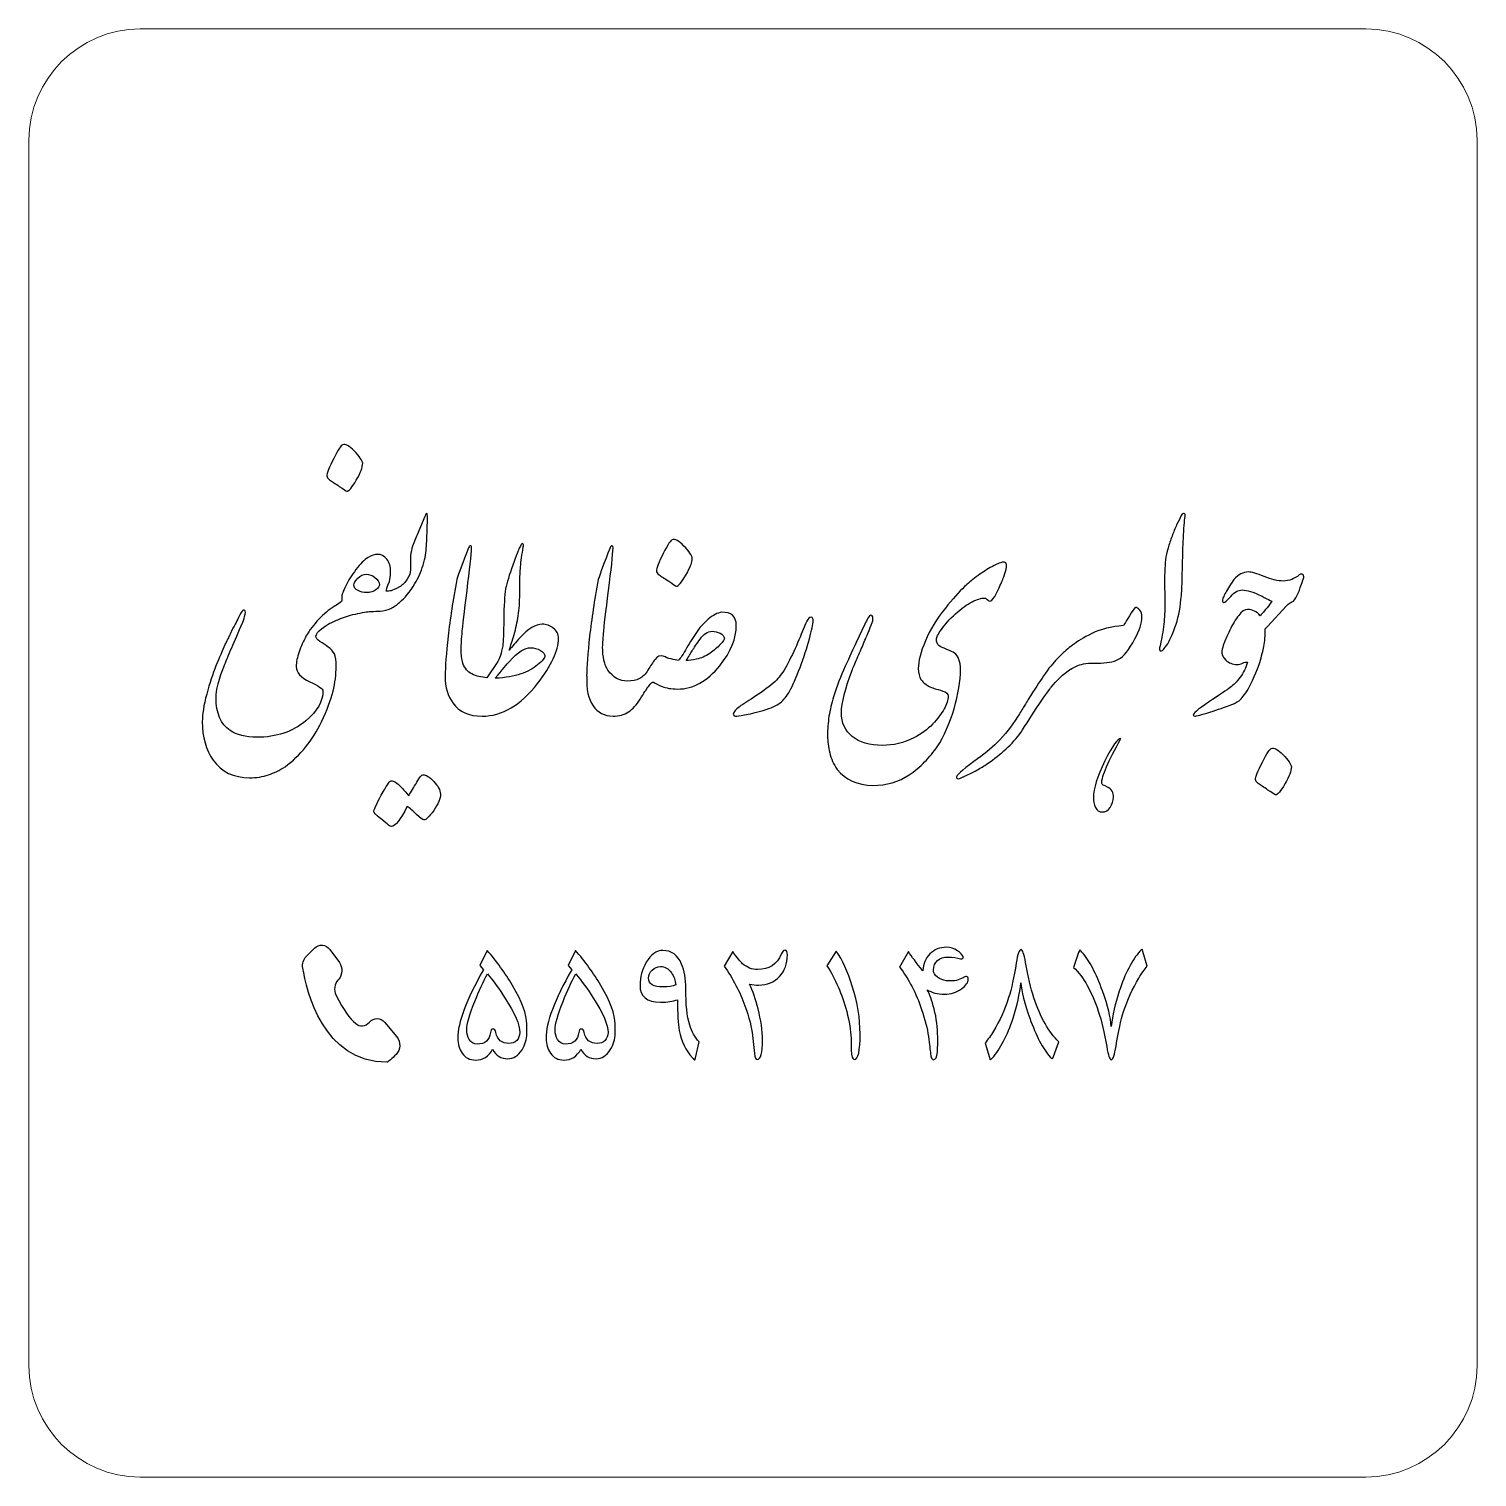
# Model space of a CAD drawing. Header units: millimetres. Extents: x -25.2 to 24.6, y -25.3 to 24.5.
import ezdxf

# ---------------------------------------------------------------- set-up
doc = ezdxf.new("R2010")
doc.units = ezdxf.units.MM
doc.header["$MEASUREMENT"] = 0
doc.layers.add('Layer 1', color=7, linetype='Continuous')

msp = doc.modelspace()

# ---------------------------------------------------------------- linework, layer by layer
at = {"layer": 'Layer 1', "color": 250, "lineweight": 18}
msp.add_open_spline([(-21.3875, 24.4923), (-21.3875, 24.4923), (20.7627, 24.4923), (20.7627, 24.4923), (22.8694, 24.4923), (24.5876, 22.7741), (24.5876, 20.6674), (24.5876, 20.6674), (24.5876, -21.4828), (24.5876, -21.4828), (24.5876, -23.5895), (22.8694, -25.3077), (20.7627, -25.3077), (20.7627, -25.3077), (-21.3875, -25.3077), (-21.3875, -25.3077), (-23.4942, -25.3077), (-25.2124, -23.5895), (-25.2124, -21.4828), (-25.2124, -21.4828), (-25.2124, 20.6674), (-25.2124, 20.6674), (-25.2124, 22.7741), (-23.4942, 24.4923), (-21.3875, 24.4923)], degree=3, knots=[0, 0, 0, 0, 0.125, 0.125, 0.125, 0.25, 0.25, 0.25, 0.375, 0.375, 0.375, 0.5, 0.5, 0.5, 0.625, 0.625, 0.625, 0.75, 0.75, 0.75, 0.875, 0.875, 0.875, 1, 1, 1, 1], dxfattribs=at)
at = {"layer": 'Layer 1', "color": 240}
for points, knots in [([(-14.9684, 9.1189), (-14.9684, 9.2117), (-14.8906, 9.4125), (-14.7308, 9.7233), (-14.5733, 10.0342), (-14.4718, 10.1875), (-14.4243, 10.1875), (-14.3314, 10.2264), (-14.1976, 10.1552), (-14.0206, 9.9759), (-13.8435, 9.7968), (-13.7485, 9.6565), (-13.7356, 9.555), (-13.7356, 9.4211), (-13.809, 9.2268), (-13.9558, 8.9742), (-14.1048, 8.7216), (-14.2127, 8.5942), (-14.2797, 8.5942), (-14.3056, 8.6072), (-14.392, 8.6633), (-14.5409, 8.7627), (-14.692, 8.862), (-14.8021, 8.9353), (-14.8734, 8.9872), (-14.9381, 9.0282), (-14.9684, 9.0736), (-14.9684, 9.1189)], [0, 0, 0, 0, 0.1111111, 0.1111111, 0.1111111, 0.2222222, 0.2222222, 0.2222222, 0.3333333, 0.3333333, 0.3333333, 0.4444444, 0.4444444, 0.4444444, 0.5555556, 0.5555556, 0.5555556, 0.6666667, 0.6666667, 0.6666667, 0.7777778, 0.7777778, 0.7777778, 0.8888889, 0.8888889, 0.8888889, 1, 1, 1, 1]), ([(-12.464, 5.3041), (-12.3625, 5.3753), (-12.2762, 5.4638), (-12.2049, 5.5696), (-12.1294, 5.6754), (-12.0905, 5.7812), (-12.0905, 5.887), (-12.0905, 5.887), (-12.0905, 6.3037), (-12.0905, 6.3037), (-12.0905, 6.4051), (-12.0732, 6.5174), (-12.0408, 6.6383), (-11.9804, 6.8066), (-11.9199, 6.9621), (-11.8574, 7.1002), (-11.8574, 7.1002), (-11.5983, 7.7264), (-11.5983, 7.7264), (-11.5939, 7.7566), (-11.5723, 7.7912), (-11.5335, 7.8278), (-11.5162, 7.8278), (-11.5098, 7.7847), (-11.5098, 7.6962), (-11.5098, 7.6962), (-11.5205, 7.2471), (-11.5205, 7.2471), (-11.5205, 7.2471), (-11.5465, 6.7031), (-11.5465, 6.7031), (-11.5465, 6.513), (-11.5853, 6.2972), (-11.6608, 6.0575), (-11.7321, 5.8157), (-11.8249, 5.6042), (-11.9394, 5.4184), (-12.1121, 5.1356), (-12.287, 4.9198), (-12.464, 4.773), (-12.5611, 4.6844), (-12.6626, 4.6154), (-12.7684, 4.5635), (-12.8807, 4.5096), (-13.0038, 4.4794), (-13.1354, 4.475), (-13.2283, 4.4664), (-13.3297, 4.4621), (-13.4441, 4.4621), (-13.5154, 4.4621), (-13.6687, 4.4384), (-13.8997, 4.3865), (-14.135, 4.3412), (-14.3337, 4.2829), (-14.4934, 4.216), (-14.6208, 4.1663), (-14.7438, 4.1102), (-14.8604, 4.0519), (-14.9381, 4.013), (-15.0332, 3.9504), (-15.1519, 3.8619), (-15.2706, 3.7734), (-15.3354, 3.6891), (-15.3483, 3.6093), (-15.3483, 3.6093), (-15.3489, 3.6089), (-15.3489, 3.6089), (-15.3489, 3.6089), (-15.3483, 3.605), (-15.3483, 3.605), (-15.3483, 3.5467), (-15.3008, 3.4862), (-15.2059, 3.4279), (-15.1109, 3.3696), (-15.0159, 3.3049), (-14.9187, 3.2358), (-14.8216, 3.1645), (-14.7525, 3.0868), (-14.7093, 2.9983), (-14.6683, 2.9011), (-14.6467, 2.7587), (-14.6467, 2.5687), (-14.6467, 2.2901), (-14.6834, 2.0052), (-14.7546, 1.7137), (-14.8259, 1.4309), (-14.9597, 1.0812), (-15.154, 0.6645), (-15.4606, 0.019), (-15.8773, -0.4948), (-16.4062, -0.8792), (-16.5984, -1.0022), (-16.7884, -1.095), (-16.9741, -1.1577), (-17.1769, -1.2245), (-17.395, -1.2591), (-17.626, -1.2591), (-18.1701, -1.2591), (-18.5868, -1.0562), (-18.8782, -0.6525), (-19.1265, -0.307), (-19.2517, 0.1377), (-19.2517, 0.6774), (-19.2517, 0.9171), (-19.2021, 1.2301), (-19.1005, 1.6187), (-18.9991, 1.9944), (-18.8933, 2.3182), (-18.7832, 2.5924), (-18.6645, 2.8753), (-18.5651, 3.1149), (-18.481, 3.307), (-18.4551, 3.3545), (-18.4183, 3.4258), (-18.373, 3.5208), (-18.3255, 3.6136), (-18.2673, 3.7388), (-18.196, 3.8899), (-18.1442, 3.9827), (-18.0988, 4.067), (-18.0599, 4.1425), (-18.0189, 4.2181), (-17.9866, 4.2872), (-17.9606, 4.3455), (-17.8981, 4.4599), (-17.8506, 4.5139), (-17.816, 4.5096), (-17.7685, 4.5009), (-17.7577, 4.4534), (-17.7771, 4.3649), (-17.7987, 4.2591), (-17.8268, 4.1685), (-17.8592, 4.0929), (-18.1593, 3.3998), (-18.3665, 2.9184), (-18.481, 2.6443), (-18.6774, 2.1412), (-18.7767, 1.7547), (-18.7767, 1.4806), (-18.7767, 0.9602), (-18.617, 0.5911), (-18.2975, 0.3665), (-18.0599, 0.2111), (-17.7556, 0.1334), (-17.3799, 0.1334), (-16.7042, 0.1334), (-16.1407, 0.3234), (-15.6851, 0.7012), (-15.2965, 1.0272), (-15.1022, 1.3683), (-15.1022, 1.7267), (-15.1022, 1.798), (-15.2534, 1.9038), (-15.5578, 2.0419), (-15.8665, 2.1866), (-16.0197, 2.3614), (-16.0197, 2.5687), (-16.0197, 2.7155), (-15.9874, 2.8838), (-15.9205, 3.0717), (-15.8557, 3.2574), (-15.778, 3.4365), (-15.6851, 3.605), (-15.6851, 3.605), (-15.6827, 3.6091), (-15.6827, 3.6091), (-15.6827, 3.6091), (-15.6829, 3.6093), (-15.6829, 3.6093), (-15.5663, 3.8122), (-15.4195, 4.0065), (-15.2469, 4.19), (-15.0742, 4.3757), (-14.8971, 4.5225), (-14.7158, 4.6304), (-14.5344, 4.7384), (-14.4459, 4.8075), (-14.4502, 4.8355), (-14.4502, 4.8485), (-14.4502, 4.8658), (-14.4524, 4.8874), (-14.4545, 4.909), (-14.4567, 4.9349), (-14.4567, 4.9694), (-14.4567, 5.0234), (-14.4092, 5.1486), (-14.3164, 5.3429), (-14.2322, 5.5156), (-14.1156, 5.7013), (-13.9666, 5.8978), (-13.8155, 6.0964), (-13.6795, 6.2345), (-13.5521, 6.3101), (-13.4334, 6.3857), (-13.3233, 6.4245), (-13.2239, 6.4245), (-13.1009, 6.4245), (-12.993, 6.3684), (-12.9001, 6.2605), (-12.8159, 6.1417), (-12.7749, 5.9928), (-12.7749, 5.8157), (-12.7749, 5.6905), (-12.7879, 5.5825), (-12.8181, 5.494), (-12.8936, 5.2954), (-12.9303, 5.1831), (-12.926, 5.1594), (-12.8591, 5.1594), (-12.8029, 5.1637), (-12.7576, 5.1745), (-12.7144, 5.1853), (-12.6151, 5.2285), (-12.464, 5.3041)], [0, 0, 0, 0, 0.0140845, 0.0140845, 0.0140845, 0.028169, 0.028169, 0.028169, 0.0422535, 0.0422535, 0.0422535, 0.056338, 0.056338, 0.056338, 0.0704225, 0.0704225, 0.0704225, 0.084507, 0.084507, 0.084507, 0.0985915, 0.0985915, 0.0985915, 0.1126761, 0.1126761, 0.1126761, 0.1267606, 0.1267606, 0.1267606, 0.1408451, 0.1408451, 0.1408451, 0.1549296, 0.1549296, 0.1549296, 0.1690141, 0.1690141, 0.1690141, 0.1830986, 0.1830986, 0.1830986, 0.1971831, 0.1971831, 0.1971831, 0.2112676, 0.2112676, 0.2112676, 0.2253521, 0.2253521, 0.2253521, 0.2394366, 0.2394366, 0.2394366, 0.2535211, 0.2535211, 0.2535211, 0.2676056, 0.2676056, 0.2676056, 0.2816901, 0.2816901, 0.2816901, 0.2957746, 0.2957746, 0.2957746, 0.3098592, 0.3098592, 0.3098592, 0.3239437, 0.3239437, 0.3239437, 0.3380282, 0.3380282, 0.3380282, 0.3521127, 0.3521127, 0.3521127, 0.3661972, 0.3661972, 0.3661972, 0.3802817, 0.3802817, 0.3802817, 0.3943662, 0.3943662, 0.3943662, 0.4084507, 0.4084507, 0.4084507, 0.4225352, 0.4225352, 0.4225352, 0.4366197, 0.4366197, 0.4366197, 0.4507042, 0.4507042, 0.4507042, 0.4647887, 0.4647887, 0.4647887, 0.4788732, 0.4788732, 0.4788732, 0.4929577, 0.4929577, 0.4929577, 0.5070423, 0.5070423, 0.5070423, 0.5211268, 0.5211268, 0.5211268, 0.5352113, 0.5352113, 0.5352113, 0.5492958, 0.5492958, 0.5492958, 0.5633803, 0.5633803, 0.5633803, 0.5774648, 0.5774648, 0.5774648, 0.5915493, 0.5915493, 0.5915493, 0.6056338, 0.6056338, 0.6056338, 0.6197183, 0.6197183, 0.6197183, 0.6338028, 0.6338028, 0.6338028, 0.6478873, 0.6478873, 0.6478873, 0.6619718, 0.6619718, 0.6619718, 0.6760563, 0.6760563, 0.6760563, 0.6901408, 0.6901408, 0.6901408, 0.7042254, 0.7042254, 0.7042254, 0.7183099, 0.7183099, 0.7183099, 0.7323944, 0.7323944, 0.7323944, 0.7464789, 0.7464789, 0.7464789, 0.7605634, 0.7605634, 0.7605634, 0.7746479, 0.7746479, 0.7746479, 0.7887324, 0.7887324, 0.7887324, 0.8028169, 0.8028169, 0.8028169, 0.8169014, 0.8169014, 0.8169014, 0.8309859, 0.8309859, 0.8309859, 0.8450704, 0.8450704, 0.8450704, 0.8591549, 0.8591549, 0.8591549, 0.8732394, 0.8732394, 0.8732394, 0.8873239, 0.8873239, 0.8873239, 0.9014085, 0.9014085, 0.9014085, 0.915493, 0.915493, 0.915493, 0.9295775, 0.9295775, 0.9295775, 0.943662, 0.943662, 0.943662, 0.9577465, 0.9577465, 0.9577465, 0.971831, 0.971831, 0.971831, 0.9859155, 0.9859155, 0.9859155, 1, 1, 1, 1]), ([(14.4644, 6.3165), (14.4558, 6.0143), (14.4493, 5.7401), (14.445, 5.4962), (14.4407, 5.2501), (14.4277, 5.0449), (14.4061, 4.8744), (14.3738, 4.5117), (14.3025, 4.1922), (14.1989, 3.9115), (14.0931, 3.6308), (14.0089, 3.443), (13.9485, 3.3502), (13.888, 3.2574), (13.8384, 3.1904), (13.7995, 3.1494), (13.7541, 3.1062), (13.7174, 3.0933), (13.6915, 3.1084), (13.6678, 3.1214), (13.6591, 3.1472), (13.6678, 3.1797), (13.6678, 3.1882), (13.6915, 3.3157), (13.7434, 3.5639), (13.793, 3.81), (13.8254, 4.0497), (13.8384, 4.2807), (13.8513, 4.5117), (13.8534, 4.8398), (13.8448, 5.2651), (13.8362, 5.6883), (13.8469, 6.0121), (13.875, 6.2345), (13.8923, 6.3662), (13.9204, 6.5), (13.9614, 6.6404), (14.0002, 6.7786), (14.0456, 6.9167), (14.0974, 7.0506), (14.147, 7.1866), (14.201, 7.314), (14.2572, 7.4348), (14.3155, 7.5536), (14.3673, 7.6616), (14.4126, 7.7544), (14.4515, 7.8127), (14.4839, 7.8365), (14.5141, 7.8235), (14.5443, 7.8105), (14.5573, 7.7868), (14.5529, 7.7544), (14.5443, 7.7199), (14.5335, 7.64), (14.5249, 7.5169), (14.5141, 7.3917), (14.5033, 7.2535), (14.4946, 7.0981), (14.486, 6.9448), (14.4796, 6.7936), (14.4731, 6.6468), (14.4666, 6.4979), (14.4644, 6.39), (14.4644, 6.3165)], [0, 0, 0, 0, 0.047619, 0.047619, 0.047619, 0.0952381, 0.0952381, 0.0952381, 0.1428571, 0.1428571, 0.1428571, 0.1904762, 0.1904762, 0.1904762, 0.2380952, 0.2380952, 0.2380952, 0.2857143, 0.2857143, 0.2857143, 0.3333333, 0.3333333, 0.3333333, 0.3809524, 0.3809524, 0.3809524, 0.4285714, 0.4285714, 0.4285714, 0.4761905, 0.4761905, 0.4761905, 0.5238095, 0.5238095, 0.5238095, 0.5714286, 0.5714286, 0.5714286, 0.6190476, 0.6190476, 0.6190476, 0.6666667, 0.6666667, 0.6666667, 0.7142857, 0.7142857, 0.7142857, 0.7619048, 0.7619048, 0.7619048, 0.8095238, 0.8095238, 0.8095238, 0.8571429, 0.8571429, 0.8571429, 0.9047619, 0.9047619, 0.9047619, 0.952381, 0.952381, 0.952381, 1, 1, 1, 1]), ([(-10.3504, 3.13), (-10.3504, 2.9724), (-10.3288, 2.8234), (-10.2878, 2.681), (-10.2316, 2.5082), (-10.128, 2.383), (-9.9769, 2.3096), (-9.8257, 2.2362), (-9.6551, 2.193), (-9.4652, 2.1801), (-9.4652, 2.1801), (-9.0852, 2.737), (-9.0852, 2.737), (-9.0226, 2.8428), (-8.9665, 3.0221), (-8.9211, 3.2747), (-8.8996, 3.4128), (-8.8866, 3.7194), (-8.8823, 4.1879), (-8.8779, 4.6585), (-8.8585, 5.0083), (-8.8196, 5.2349), (-8.7765, 5.4465), (-8.6945, 5.7185), (-8.5735, 6.0532), (-8.4505, 6.39), (-8.375, 6.5843), (-8.349, 6.6361), (-8.3209, 6.6879), (-8.2994, 6.7311), (-8.2821, 6.7656), (-8.2605, 6.8001), (-8.2411, 6.8066), (-8.2259, 6.7872), (-8.2087, 6.7678), (-8.2044, 6.7354), (-8.213, 6.6879), (-8.2584, 6.4051), (-8.2907, 6.1762), (-8.308, 5.9971), (-8.3231, 5.8178), (-8.3317, 5.6473), (-8.3296, 5.4854), (-8.3274, 5.3234), (-8.3296, 5.1141), (-8.3382, 4.8571), (-8.3469, 4.6002), (-8.3727, 4.3628), (-8.416, 4.1468), (-8.457, 3.9288), (-8.5087, 3.7194), (-8.5735, 3.5143), (-8.6362, 3.3113), (-8.6793, 3.1818), (-8.6988, 3.1257), (-8.5973, 3.253), (-8.4742, 3.3977), (-8.3253, 3.5639), (-8.0446, 3.8684), (-7.7877, 4.0195), (-7.561, 4.0195), (-7.4229, 4.0195), (-7.2955, 3.9742), (-7.1811, 3.8856), (-7.0645, 3.8014), (-7.004, 3.6827), (-7.004, 3.525), (-7.004, 3.1192), (-7.2436, 2.6075), (-7.7186, 1.9858), (-8.3015, 1.2345), (-8.9384, 0.8588), (-9.6293, 0.8588), (-10.0848, 0.8588), (-10.4194, 1.01), (-10.6353, 1.3143), (-10.808, 1.554), (-10.8965, 1.854), (-10.9009, 2.2124), (-10.9009, 2.2124), (-10.8965, 2.2312), (-10.8965, 2.2312), (-10.8965, 2.2312), (-10.9009, 2.2319), (-10.9009, 2.2319), (-10.8965, 2.56), (-10.862, 3.0199), (-10.7973, 3.6071), (-10.7303, 4.1965), (-10.6332, 4.8463), (-10.5015, 5.5588), (-10.4346, 5.766), (-10.2986, 6.1309), (-10.0913, 6.6533), (-10.0697, 6.703), (-10.0481, 6.7246), (-10.0244, 6.716), (-10.0006, 6.7074), (-9.9898, 6.6879), (-9.9898, 6.6533), (-10.0027, 6.3965), (-10.0546, 5.9042), (-10.1474, 5.1789), (-10.2403, 4.4534), (-10.2986, 3.9569), (-10.318, 3.687), (-10.3396, 3.4171), (-10.3504, 3.2703), (-10.3504, 3.2444), (-10.3504, 3.2444), (-10.3508, 3.2358), (-10.3508, 3.2358), (-10.3508, 3.2358), (-10.3504, 3.2358), (-10.3504, 3.2358), (-10.3504, 3.2358), (-10.3504, 3.13), (-10.3504, 3.13)], [0, 0, 0, 0, 0.025641, 0.025641, 0.025641, 0.0512821, 0.0512821, 0.0512821, 0.0769231, 0.0769231, 0.0769231, 0.1025641, 0.1025641, 0.1025641, 0.1282051, 0.1282051, 0.1282051, 0.1538462, 0.1538462, 0.1538462, 0.1794872, 0.1794872, 0.1794872, 0.2051282, 0.2051282, 0.2051282, 0.2307692, 0.2307692, 0.2307692, 0.2564103, 0.2564103, 0.2564103, 0.2820513, 0.2820513, 0.2820513, 0.3076923, 0.3076923, 0.3076923, 0.3333333, 0.3333333, 0.3333333, 0.3589744, 0.3589744, 0.3589744, 0.3846154, 0.3846154, 0.3846154, 0.4102564, 0.4102564, 0.4102564, 0.4358974, 0.4358974, 0.4358974, 0.4615385, 0.4615385, 0.4615385, 0.4871795, 0.4871795, 0.4871795, 0.5128205, 0.5128205, 0.5128205, 0.5384615, 0.5384615, 0.5384615, 0.5641026, 0.5641026, 0.5641026, 0.5897436, 0.5897436, 0.5897436, 0.6153846, 0.6153846, 0.6153846, 0.6410256, 0.6410256, 0.6410256, 0.6666667, 0.6666667, 0.6666667, 0.6923077, 0.6923077, 0.6923077, 0.7179487, 0.7179487, 0.7179487, 0.7435897, 0.7435897, 0.7435897, 0.7692308, 0.7692308, 0.7692308, 0.7948718, 0.7948718, 0.7948718, 0.8205128, 0.8205128, 0.8205128, 0.8461538, 0.8461538, 0.8461538, 0.8717949, 0.8717949, 0.8717949, 0.8974359, 0.8974359, 0.8974359, 0.9230769, 0.9230769, 0.9230769, 0.9487179, 0.9487179, 0.9487179, 0.974359, 0.974359, 0.974359, 1, 1, 1, 1]), ([(-5.4841, 3.2444), (-5.4839, 2.8913), (-5.4234, 2.6244), (-5.3006, 2.4434), (-5.1279, 2.1909), (-4.9033, 2.0635), (-4.6292, 2.0635), (-4.4651, 2.0635), (-4.3269, 2.0916), (-4.2168, 2.1498), (-4.1045, 2.206), (-4.0074, 2.3031), (-3.9254, 2.4434), (-3.8433, 2.5816), (-3.7613, 2.7047), (-3.6792, 2.8126), (-3.5951, 2.9206), (-3.5022, 2.9573), (-3.3964, 2.9227), (-3.3208, 2.8861), (-3.2323, 2.8515), (-3.1287, 2.8256), (-3.0251, 2.7976), (-2.9409, 2.7824), (-2.8783, 2.7781), (-2.8351, 2.8105), (-2.7552, 2.9292), (-2.6386, 3.1278), (-2.5199, 3.3286), (-2.4012, 3.5208), (-2.2802, 3.7064), (-2.1594, 3.8921), (-2.019, 4.054), (-1.8571, 4.1943), (-1.6952, 4.3325), (-1.5354, 4.4124), (-1.38, 4.434), (-1.0583, 4.4426), (-0.8942, 4.2936), (-0.8856, 3.985), (-0.8856, 3.5337), (-1.0755, 3.0695), (-1.4555, 2.5946), (-1.8852, 2.0592), (-2.3687, 1.7915), (-2.9042, 1.7915), (-3.1265, 1.7957), (-3.3036, 1.8238), (-3.4353, 1.8778), (-3.5648, 1.9296), (-3.6663, 1.9815), (-3.7375, 2.0311), (-3.7721, 2.0398), (-3.826, 1.9944), (-3.8995, 1.8929), (-3.9728, 1.7915), (-4.07, 1.6425), (-4.1909, 1.4482), (-4.3118, 1.2539), (-4.4456, 1.1071), (-4.5946, 1.0077), (-4.7457, 0.9084), (-4.9206, 0.8588), (-5.1236, 0.8588), (-5.4237, 0.8674), (-5.6525, 0.9862), (-5.8123, 1.2172), (-5.9741, 1.4458), (-6.0454, 1.7845), (-6.0282, 2.231), (-6.0282, 2.231), (-6.0347, 2.2319), (-6.0347, 2.2319), (-6.0303, 2.56), (-5.9958, 3.0199), (-5.931, 3.6071), (-5.8641, 4.1965), (-5.7669, 4.8463), (-5.6353, 5.5588), (-5.5683, 5.766), (-5.4323, 6.1309), (-5.225, 6.6533), (-5.2034, 6.703), (-5.1819, 6.7246), (-5.1581, 6.716), (-5.1344, 6.7074), (-5.1236, 6.6879), (-5.1236, 6.6533), (-5.1365, 6.3965), (-5.1884, 5.9042), (-5.2812, 5.1789), (-5.374, 4.4534), (-5.4323, 3.9569), (-5.4517, 3.687), (-5.4728, 3.424), (-5.4836, 3.2779), (-5.4841, 3.2466), (-5.4841, 3.2466), (-5.4841, 3.2457), (-5.4841, 3.2457), (-5.4841, 3.2457), (-5.4841, 3.2444), (-5.4841, 3.2444)], [0, 0, 0, 0, 0.0294118, 0.0294118, 0.0294118, 0.0588235, 0.0588235, 0.0588235, 0.0882353, 0.0882353, 0.0882353, 0.1176471, 0.1176471, 0.1176471, 0.1470588, 0.1470588, 0.1470588, 0.1764706, 0.1764706, 0.1764706, 0.2058824, 0.2058824, 0.2058824, 0.2352941, 0.2352941, 0.2352941, 0.2647059, 0.2647059, 0.2647059, 0.2941176, 0.2941176, 0.2941176, 0.3235294, 0.3235294, 0.3235294, 0.3529412, 0.3529412, 0.3529412, 0.3823529, 0.3823529, 0.3823529, 0.4117647, 0.4117647, 0.4117647, 0.4411765, 0.4411765, 0.4411765, 0.4705882, 0.4705882, 0.4705882, 0.5, 0.5, 0.5, 0.5294118, 0.5294118, 0.5294118, 0.5588235, 0.5588235, 0.5588235, 0.5882353, 0.5882353, 0.5882353, 0.6176471, 0.6176471, 0.6176471, 0.6470588, 0.6470588, 0.6470588, 0.6764706, 0.6764706, 0.6764706, 0.7058824, 0.7058824, 0.7058824, 0.7352941, 0.7352941, 0.7352941, 0.7647059, 0.7647059, 0.7647059, 0.7941176, 0.7941176, 0.7941176, 0.8235294, 0.8235294, 0.8235294, 0.8529412, 0.8529412, 0.8529412, 0.8823529, 0.8823529, 0.8823529, 0.9117647, 0.9117647, 0.9117647, 0.9411765, 0.9411765, 0.9411765, 0.9705882, 0.9705882, 0.9705882, 1, 1, 1, 1]), ([(-3.6339, 5.8524), (-3.6339, 5.9452), (-3.5562, 6.146), (-3.3964, 6.4569), (-3.2388, 6.7678), (-3.1374, 6.9211), (-3.0899, 6.9211), (-2.997, 6.9599), (-2.8631, 6.8887), (-2.6861, 6.7095), (-2.5091, 6.5303), (-2.4141, 6.39), (-2.4012, 6.2885), (-2.4012, 6.1547), (-2.4745, 5.9604), (-2.6213, 5.7078), (-2.7703, 5.4552), (-2.8783, 5.3278), (-2.9452, 5.3278), (-2.9711, 5.3407), (-3.0574, 5.3969), (-3.2065, 5.4962), (-3.3575, 5.5955), (-3.4676, 5.6689), (-3.5389, 5.7207), (-3.6015, 5.7618), (-3.6339, 5.807), (-3.6339, 5.8524)], [0, 0, 0, 0, 0.1111111, 0.1111111, 0.1111111, 0.2222222, 0.2222222, 0.2222222, 0.3333333, 0.3333333, 0.3333333, 0.4444444, 0.4444444, 0.4444444, 0.5555556, 0.5555556, 0.5555556, 0.6666667, 0.6666667, 0.6666667, 0.7777778, 0.7777778, 0.7777778, 0.8888889, 0.8888889, 0.8888889, 1, 1, 1, 1]), ([(8.4043, 5.9949), (8.3892, 5.8891), (8.3611, 5.7876), (8.3266, 5.6883), (8.2898, 5.589), (8.2316, 5.4509), (8.1495, 5.2738), (8.0675, 5.0968), (8.0178, 4.9953), (8.0006, 4.9694), (7.9337, 4.8636), (7.8732, 4.8118), (7.8235, 4.8118), (7.7847, 4.8377), (7.7523, 4.8615), (7.7221, 4.8852), (7.6919, 4.909), (7.6659, 4.9198), (7.6401, 4.9198), (7.5343, 4.9198), (7.396, 4.8765), (7.2234, 4.7902), (7.0485, 4.7039), (6.8606, 4.5656), (6.6534, 4.3757), (6.4462, 4.1857), (6.2842, 4.0087), (6.1676, 3.8446), (6.0532, 3.6805), (5.9949, 3.5661), (5.9949, 3.5035), (5.9949, 3.4107), (6.023, 3.3372), (6.0834, 3.2876), (6.1331, 3.2487), (6.2238, 3.2055), (6.3554, 3.1559), (6.485, 3.1041), (6.5735, 3.0631), (6.6145, 3.0285), (6.7548, 2.9313), (6.824, 2.7414), (6.824, 2.4586), (6.824, 2.0678), (6.7506, 1.6187), (6.6016, 1.1157), (6.4548, 0.6105), (6.2605, 0.1744), (6.0208, -0.1969), (5.8978, -0.3696), (5.7553, -0.5423), (5.5912, -0.7151), (5.4271, -0.8899), (5.2501, -1.0367), (5.0601, -1.1598), (4.6974, -1.3994), (4.2786, -1.5204), (3.8079, -1.5204), (3.2725, -1.5117), (2.8645, -1.3303), (2.5859, -0.9763), (2.4608, -0.7949), (2.3722, -0.6028), (2.3248, -0.3999), (2.2751, -0.1969), (2.2513, -0.0048), (2.2513, 0.1766), (2.2513, 0.4076), (2.2686, 0.6343), (2.301, 0.8567), (2.3356, 1.0768), (2.3874, 1.2992), (2.4586, 1.5237), (2.5687, 1.8865), (2.7004, 2.2362), (2.858, 2.573), (3.0134, 2.9098), (3.1386, 3.1818), (3.2358, 3.389), (3.2358, 3.389), (3.5338, 4.0216), (3.5338, 4.0216), (3.5683, 4.0929), (3.6028, 4.162), (3.6417, 4.231), (3.6784, 4.298), (3.7129, 4.3303), (3.7432, 4.3303), (3.7842, 4.3303), (3.8079, 4.298), (3.8101, 4.231), (3.8123, 4.162), (3.8036, 4.1123), (3.7863, 4.0777), (3.741, 3.9569), (3.7, 3.8532), (3.6676, 3.7712), (3.633, 3.6891), (3.5834, 3.5704), (3.5143, 3.415), (3.4474, 3.2574), (3.374, 3.0889), (3.2963, 2.9076), (3.2186, 2.7263), (3.1538, 2.5773), (3.1041, 2.4586), (2.8558, 1.8022), (2.7306, 1.3078), (2.7306, 0.9797), (2.7306, 0.6343), (2.8537, 0.3601), (3.102, 0.1572), (3.3481, -0.0458), (3.6957, -0.1473), (4.1426, -0.1473), (4.5139, -0.1473), (4.8723, -0.0609), (5.2198, 0.1118), (5.4768, 0.2435), (5.6927, 0.4011), (5.8654, 0.5868), (6.0381, 0.7724), (6.1698, 0.9473), (6.2605, 1.1092), (6.3512, 1.2711), (6.3965, 1.418), (6.3965, 1.5475), (6.3965, 1.6274), (6.336, 1.6878), (6.2151, 1.7245), (6.0942, 1.7634), (6.0079, 1.7893), (5.9539, 1.8022), (5.9021, 1.813), (5.8416, 1.8368), (5.7725, 1.8713), (5.643, 1.934), (5.5437, 2.0138), (5.4747, 2.1088), (5.4077, 2.2038), (5.3731, 2.3334), (5.3731, 2.4975), (5.3731, 2.7457), (5.4552, 3.0631), (5.6171, 3.4452), (5.779, 3.8295), (6.0079, 4.2073), (6.3037, 4.5786), (6.5455, 4.8809), (6.7657, 5.1291), (6.9621, 5.317), (7.0679, 5.4142), (7.204, 5.5264), (7.368, 5.6495), (7.5321, 5.7747), (7.6919, 5.8805), (7.8494, 5.969), (8.0395, 6.0791), (8.1884, 6.1417), (8.2985, 6.1589), (8.3438, 6.1589), (8.3762, 6.1395), (8.3935, 6.1029), (8.4086, 6.064), (8.4129, 6.0294), (8.4043, 5.9949)], [0, 0, 0, 0, 0.0181818, 0.0181818, 0.0181818, 0.0363636, 0.0363636, 0.0363636, 0.0545455, 0.0545455, 0.0545455, 0.0727273, 0.0727273, 0.0727273, 0.0909091, 0.0909091, 0.0909091, 0.1090909, 0.1090909, 0.1090909, 0.1272727, 0.1272727, 0.1272727, 0.1454545, 0.1454545, 0.1454545, 0.1636364, 0.1636364, 0.1636364, 0.1818182, 0.1818182, 0.1818182, 0.2, 0.2, 0.2, 0.2181818, 0.2181818, 0.2181818, 0.2363636, 0.2363636, 0.2363636, 0.2545455, 0.2545455, 0.2545455, 0.2727273, 0.2727273, 0.2727273, 0.2909091, 0.2909091, 0.2909091, 0.3090909, 0.3090909, 0.3090909, 0.3272727, 0.3272727, 0.3272727, 0.3454545, 0.3454545, 0.3454545, 0.3636364, 0.3636364, 0.3636364, 0.3818182, 0.3818182, 0.3818182, 0.4, 0.4, 0.4, 0.4181818, 0.4181818, 0.4181818, 0.4363636, 0.4363636, 0.4363636, 0.4545455, 0.4545455, 0.4545455, 0.4727273, 0.4727273, 0.4727273, 0.4909091, 0.4909091, 0.4909091, 0.5090909, 0.5090909, 0.5090909, 0.5272727, 0.5272727, 0.5272727, 0.5454545, 0.5454545, 0.5454545, 0.5636364, 0.5636364, 0.5636364, 0.5818182, 0.5818182, 0.5818182, 0.6, 0.6, 0.6, 0.6181818, 0.6181818, 0.6181818, 0.6363636, 0.6363636, 0.6363636, 0.6545455, 0.6545455, 0.6545455, 0.6727273, 0.6727273, 0.6727273, 0.6909091, 0.6909091, 0.6909091, 0.7090909, 0.7090909, 0.7090909, 0.7272727, 0.7272727, 0.7272727, 0.7454545, 0.7454545, 0.7454545, 0.7636364, 0.7636364, 0.7636364, 0.7818182, 0.7818182, 0.7818182, 0.8, 0.8, 0.8, 0.8181818, 0.8181818, 0.8181818, 0.8363636, 0.8363636, 0.8363636, 0.8545455, 0.8545455, 0.8545455, 0.8727273, 0.8727273, 0.8727273, 0.8909091, 0.8909091, 0.8909091, 0.9090909, 0.9090909, 0.9090909, 0.9272727, 0.9272727, 0.9272727, 0.9454545, 0.9454545, 0.9454545, 0.9636364, 0.9636364, 0.9636364, 0.9818182, 0.9818182, 0.9818182, 1, 1, 1, 1]), ([(-13.1592, 5.3796), (-13.1592, 5.4724), (-13.211, 5.5567), (-13.3124, 5.6322), (-13.4118, 5.7056), (-13.5089, 5.7402), (-13.6017, 5.7402), (-13.7119, 5.7402), (-13.8133, 5.697), (-13.9062, 5.6085), (-13.9947, 5.5113), (-14.04, 5.4357), (-14.04, 5.3796), (-14.04, 5.2954), (-13.9903, 5.2285), (-13.8932, 5.1789), (-13.8004, 5.1313), (-13.7032, 5.1076), (-13.6017, 5.1076), (-13.4722, 5.1076), (-13.3643, 5.14), (-13.2801, 5.2026), (-13.2002, 5.263), (-13.1592, 5.3213), (-13.1592, 5.3796)], [0, 0, 0, 0, 0.125, 0.125, 0.125, 0.25, 0.25, 0.25, 0.375, 0.375, 0.375, 0.5, 0.5, 0.5, 0.625, 0.625, 0.625, 0.75, 0.75, 0.75, 0.875, 0.875, 0.875, 1, 1, 1, 1]), ([(17.1249, 4.3139), (17.1249, 4.3139), (17.1653, 4.3563), (17.1653, 4.3563), (17.3769, 4.5872), (17.4956, 4.7405), (17.5258, 4.8118), (17.3661, 4.8917), (17.2451, 4.9543), (17.1653, 5.0018), (16.8911, 5.1313), (16.673, 5.1982), (16.5133, 5.1982), (16.3751, 5.1982), (16.2412, 5.1248), (16.116, 4.9758), (15.9844, 4.8247), (15.9066, 4.7578), (15.8807, 4.773), (15.8311, 4.7859), (15.8181, 4.8312), (15.844, 4.9067), (15.8763, 4.991), (15.9455, 5.1141), (16.0448, 5.2738), (16.1462, 5.4335), (16.2089, 5.5285), (16.2283, 5.5587), (16.3815, 5.7315), (16.5456, 5.8178), (16.7227, 5.8178), (16.8371, 5.8178), (17.0185, 5.766), (17.2668, 5.6645), (17.5107, 5.561), (17.7331, 5.5069), (17.9295, 5.5069), (18.1281, 5.5069), (18.3074, 5.576), (18.4692, 5.7164), (18.5017, 5.738), (18.5383, 5.7466), (18.575, 5.7423), (18.6096, 5.725), (18.6269, 5.6948), (18.6269, 5.6537), (18.6269, 5.6149), (18.6183, 5.5739), (18.601, 5.5329), (18.5621, 5.4314), (18.5319, 5.3494), (18.5103, 5.2824), (18.4865, 5.2176), (18.4692, 5.168), (18.4563, 5.1335), (18.3829, 4.965), (18.3246, 4.8571), (18.2793, 4.8118), (18.2016, 4.7945), (18.1195, 4.7427), (18.031, 4.6542), (18.031, 4.6542), (17.3811, 3.946), (17.3811, 3.946), (17.3811, 3.946), (17.3003, 3.8584), (17.3003, 3.8584), (17.3024, 3.8313), (17.3035, 3.8037), (17.3035, 3.7755), (17.3035, 3.6697), (17.297, 3.5639), (17.2862, 3.4625), (17.2732, 3.3588), (17.2581, 3.2725), (17.2452, 3.2012), (17.2301, 3.1322), (17.2085, 3.0436), (17.1804, 2.9357), (17.1545, 2.8299), (17.1221, 2.7284), (17.0898, 2.6356), (16.9407, 2.2276), (16.8047, 1.9253), (16.6774, 1.731), (16.5521, 1.5367), (16.4528, 1.418), (16.3816, 1.3705), (16.3082, 1.3251), (16.2024, 1.2755), (16.0577, 1.2215), (15.9153, 1.1697), (15.6972, 1.0962), (15.4036, 1.0013), (15.11, 0.9063), (14.9373, 0.8588), (14.8811, 0.8588), (14.8488, 0.8588), (14.8315, 0.8674), (14.8315, 0.8847), (14.797, 0.93), (14.9718, 1.0833), (15.3561, 1.3403), (15.7404, 1.5972), (15.9886, 1.7655), (16.0988, 1.8455), (16.211, 1.9253), (16.3255, 2.0419), (16.4399, 2.1974), (16.5565, 2.3507), (16.6429, 2.5255), (16.6968, 2.7176), (16.6385, 2.7263), (16.5781, 2.7155), (16.5176, 2.6831), (16.455, 2.6529), (16.3945, 2.6356), (16.3363, 2.6356), (16.1808, 2.6399), (16.0492, 2.6918), (15.9434, 2.7889), (15.8397, 2.8838), (15.7943, 2.9919), (15.8116, 3.1106), (15.8289, 3.1818), (15.8526, 3.266), (15.8851, 3.361), (15.9153, 3.456), (15.9822, 3.6071), (16.0837, 3.8122), (16.1852, 4.0195), (16.2866, 4.19), (16.3903, 4.3239), (16.4938, 4.4599), (16.5954, 4.5268), (16.6968, 4.5268), (16.8666, 4.5268), (17.0094, 4.4559), (17.1249, 4.3139)], [0, 0, 0, 0, 0.0217391, 0.0217391, 0.0217391, 0.0434783, 0.0434783, 0.0434783, 0.0652174, 0.0652174, 0.0652174, 0.0869565, 0.0869565, 0.0869565, 0.1086957, 0.1086957, 0.1086957, 0.1304348, 0.1304348, 0.1304348, 0.1521739, 0.1521739, 0.1521739, 0.173913, 0.173913, 0.173913, 0.1956522, 0.1956522, 0.1956522, 0.2173913, 0.2173913, 0.2173913, 0.2391304, 0.2391304, 0.2391304, 0.2608696, 0.2608696, 0.2608696, 0.2826087, 0.2826087, 0.2826087, 0.3043478, 0.3043478, 0.3043478, 0.326087, 0.326087, 0.326087, 0.3478261, 0.3478261, 0.3478261, 0.3695652, 0.3695652, 0.3695652, 0.3913043, 0.3913043, 0.3913043, 0.4130435, 0.4130435, 0.4130435, 0.4347826, 0.4347826, 0.4347826, 0.4565217, 0.4565217, 0.4565217, 0.4782609, 0.4782609, 0.4782609, 0.5, 0.5, 0.5, 0.5217391, 0.5217391, 0.5217391, 0.5434783, 0.5434783, 0.5434783, 0.5652174, 0.5652174, 0.5652174, 0.5869565, 0.5869565, 0.5869565, 0.6086957, 0.6086957, 0.6086957, 0.6304348, 0.6304348, 0.6304348, 0.6521739, 0.6521739, 0.6521739, 0.673913, 0.673913, 0.673913, 0.6956522, 0.6956522, 0.6956522, 0.7173913, 0.7173913, 0.7173913, 0.7391304, 0.7391304, 0.7391304, 0.7608696, 0.7608696, 0.7608696, 0.7826087, 0.7826087, 0.7826087, 0.8043478, 0.8043478, 0.8043478, 0.826087, 0.826087, 0.826087, 0.8478261, 0.8478261, 0.8478261, 0.8695652, 0.8695652, 0.8695652, 0.8913043, 0.8913043, 0.8913043, 0.9130435, 0.9130435, 0.9130435, 0.9347826, 0.9347826, 0.9347826, 0.9565217, 0.9565217, 0.9565217, 0.9782609, 0.9782609, 0.9782609, 1, 1, 1, 1]), ([(12.8431, 4.5981), (12.8819, 4.5981), (12.9316, 4.5679), (12.9899, 4.5074), (13.0395, 4.4448), (13.0654, 4.3671), (13.0654, 4.2742), (13.0654, 4.054), (12.9834, 3.8036), (12.8193, 3.5208), (12.6207, 3.1408), (12.435, 2.9054), (12.258, 2.8148), (12.0831, 2.7241), (11.8435, 2.6809), (11.5347, 2.6853), (11.2261, 2.6895), (11.0015, 2.6615), (10.8612, 2.5967), (10.7209, 2.5341), (10.6409, 2.4931), (10.6237, 2.4779), (10.6237, 2.4779), (10.6237, 2.4881), (10.6237, 2.4881), (10.3524, 2.2985), (10.1256, 2.0884), (9.9415, 1.854), (9.9069, 1.8217), (9.7428, 1.5885), (9.4492, 1.1589), (9.0908, 0.5933), (8.8879, 0.2802), (8.8404, 0.2176), (8.5382, -0.1667), (8.1453, -0.5165), (7.6638, -0.8338), (7.5472, -0.9094), (7.4177, -0.9828), (7.2795, -1.054), (7.0852, -1.1512), (6.9621, -1.2116), (6.9125, -1.231), (6.7808, -1.3045), (6.7074, -1.3131), (6.6901, -1.257), (6.6642, -1.1943), (6.8629, -1.0087), (7.286, -0.6999), (7.6141, -0.469), (7.8775, -0.253), (8.0762, -0.0544), (8.3504, 0.2219), (8.5857, 0.5177), (8.7843, 0.8307), (8.8728, 0.9775), (8.9484, 1.1027), (9.011, 1.2043), (9.0714, 1.3036), (9.1168, 1.3813), (9.1513, 1.4309), (9.365, 1.7763), (9.5421, 2.0483), (9.6824, 2.247), (9.8508, 2.4952), (10.0062, 2.6918), (10.1509, 2.8342), (10.2847, 2.9702), (10.3884, 3.0674), (10.4596, 3.1257), (10.5292, 3.1882), (10.6012, 3.2447), (10.6766, 3.2956), (10.8342, 3.429), (11.0539, 3.5627), (11.3361, 3.6999), (11.6492, 3.8511), (12.0141, 3.9417), (12.4264, 3.9719), (12.4307, 3.9719), (12.5214, 4.1187), (12.6984, 4.4146), (12.774, 4.5376), (12.8236, 4.5981), (12.8431, 4.5981)], [0, 0, 0, 0, 0.0357143, 0.0357143, 0.0357143, 0.0714286, 0.0714286, 0.0714286, 0.1071429, 0.1071429, 0.1071429, 0.1428571, 0.1428571, 0.1428571, 0.1785714, 0.1785714, 0.1785714, 0.2142857, 0.2142857, 0.2142857, 0.25, 0.25, 0.25, 0.2857143, 0.2857143, 0.2857143, 0.3214286, 0.3214286, 0.3214286, 0.3571429, 0.3571429, 0.3571429, 0.3928571, 0.3928571, 0.3928571, 0.4285714, 0.4285714, 0.4285714, 0.4642857, 0.4642857, 0.4642857, 0.5, 0.5, 0.5, 0.5357143, 0.5357143, 0.5357143, 0.5714286, 0.5714286, 0.5714286, 0.6071429, 0.6071429, 0.6071429, 0.6428571, 0.6428571, 0.6428571, 0.6785714, 0.6785714, 0.6785714, 0.7142857, 0.7142857, 0.7142857, 0.75, 0.75, 0.75, 0.7857143, 0.7857143, 0.7857143, 0.8214286, 0.8214286, 0.8214286, 0.8571429, 0.8571429, 0.8571429, 0.8928571, 0.8928571, 0.8928571, 0.9285714, 0.9285714, 0.9285714, 0.9642857, 0.9642857, 0.9642857, 1, 1, 1, 1]), ([(1.7569, 4.136), (1.7527, 4.0216), (1.7094, 3.8144), (1.6274, 3.5164), (1.5453, 3.2164), (1.4374, 2.8903), (1.3058, 2.5341), (1.1719, 2.1801), (1.0553, 1.9123), (0.9539, 1.731), (0.8524, 1.5496), (0.7423, 1.4115), (0.6213, 1.3165), (0.5005, 1.2237), (0.3083, 1.1351), (0.0406, 1.0574), (-0.2271, 0.9797), (-0.443, 0.9279), (-0.6049, 0.8998), (-0.7669, 0.8717), (-0.8705, 0.8588), (-0.9115, 0.8588), (-0.9547, 0.8631), (-0.9806, 0.8804), (-0.987, 0.9084), (-0.9957, 0.9387), (-0.9827, 0.9775), (-0.9503, 1.0229), (-0.9029, 1.0941), (-0.7863, 1.1891), (-0.5984, 1.3057), (-0.4106, 1.4201), (-0.1925, 1.5669), (0.0557, 1.7418), (0.304, 1.9167), (0.481, 2.07), (0.5868, 2.1995), (0.6926, 2.3312), (0.8114, 2.5255), (0.9452, 2.7889), (1.0769, 3.0501), (1.1978, 3.3135), (1.3058, 3.5791), (1.4116, 3.8446), (1.4893, 4.026), (1.5367, 4.1231), (1.5821, 4.2203), (1.6317, 4.2656), (1.6879, 4.2613), (1.7332, 4.2526), (1.7569, 4.2116), (1.7569, 4.136)], [0, 0, 0, 0, 0.0588235, 0.0588235, 0.0588235, 0.1176471, 0.1176471, 0.1176471, 0.1764706, 0.1764706, 0.1764706, 0.2352941, 0.2352941, 0.2352941, 0.2941176, 0.2941176, 0.2941176, 0.3529412, 0.3529412, 0.3529412, 0.4117647, 0.4117647, 0.4117647, 0.4705882, 0.4705882, 0.4705882, 0.5294118, 0.5294118, 0.5294118, 0.5882353, 0.5882353, 0.5882353, 0.6470588, 0.6470588, 0.6470588, 0.7058824, 0.7058824, 0.7058824, 0.7647059, 0.7647059, 0.7647059, 0.8235294, 0.8235294, 0.8235294, 0.8823529, 0.8823529, 0.8823529, 0.9411765, 0.9411765, 0.9411765, 1, 1, 1, 1]), ([(-1.2958, 3.5423), (-1.3044, 3.6114), (-1.3541, 3.6654), (-1.4447, 3.7107), (-1.5354, 3.7539), (-1.6282, 3.7776), (-1.7211, 3.7776), (-1.8765, 3.769), (-2.0147, 3.6805), (-2.1313, 3.5121), (-2.25, 3.3437), (-2.3385, 3.2099), (-2.4012, 3.1106), (-2.4616, 3.0113), (-2.5307, 2.899), (-2.6063, 2.7781), (-2.522, 2.7738), (-2.4033, 2.7867), (-2.2522, 2.8191), (-2.1011, 2.8515), (-1.9499, 2.9163), (-1.7988, 3.0177), (-1.6498, 3.1192), (-1.5289, 3.2207), (-1.4361, 3.3243), (-1.3433, 3.4279), (-1.2958, 3.5013), (-1.2958, 3.5423)], [0, 0, 0, 0, 0.1111111, 0.1111111, 0.1111111, 0.2222222, 0.2222222, 0.2222222, 0.3333333, 0.3333333, 0.3333333, 0.4444444, 0.4444444, 0.4444444, 0.5555556, 0.5555556, 0.5555556, 0.6666667, 0.6666667, 0.6666667, 0.7777778, 0.7777778, 0.7777778, 0.8888889, 0.8888889, 0.8888889, 1, 1, 1, 1]), ([(-7.4725, 2.9421), (-7.4725, 2.9961), (-7.5222, 3.0544), (-7.6236, 3.1192), (-7.7337, 3.1818), (-7.8438, 3.2142), (-7.9539, 3.2142), (-8.1547, 3.2228), (-8.4008, 3.0631), (-8.6858, 2.7393), (-8.7722, 2.6507), (-8.9341, 2.4586), (-9.1737, 2.1628), (-8.8196, 2.1801), (-8.5282, 2.2297), (-8.2972, 2.3096), (-8.0683, 2.3895), (-7.874, 2.4952), (-7.7186, 2.6248), (-7.5545, 2.7565), (-7.4725, 2.8623), (-7.4725, 2.9421)], [0, 0, 0, 0, 0.1428571, 0.1428571, 0.1428571, 0.2857143, 0.2857143, 0.2857143, 0.4285714, 0.4285714, 0.4285714, 0.5714286, 0.5714286, 0.5714286, 0.7142857, 0.7142857, 0.7142857, 0.8571429, 0.8571429, 0.8571429, 1, 1, 1, 1]), ([(12.3379, 0.0902), (11.8996, -0.6956), (11.6794, -1.2095), (11.6794, -1.4534), (11.6794, -1.4836), (11.7485, -1.5269), (11.8823, -1.5808), (12.0183, -1.6477), (12.0853, -1.7665), (12.0853, -1.9349), (12.0853, -2.0493), (12.0464, -2.1637), (11.9708, -2.2781), (11.8996, -2.3839), (11.8111, -2.4357), (11.7053, -2.4357), (11.5952, -2.4357), (11.5153, -2.3861), (11.4656, -2.2846), (11.4181, -2.1745), (11.3966, -2.0579), (11.3966, -1.9349), (11.3966, -1.6391), (11.5261, -1.2224), (11.7873, -0.6827), (12.0529, -0.1537), (12.2364, 0.1032), (12.3379, 0.0902)], [0, 0, 0, 0, 0.1111111, 0.1111111, 0.1111111, 0.2222222, 0.2222222, 0.2222222, 0.3333333, 0.3333333, 0.3333333, 0.4444444, 0.4444444, 0.4444444, 0.5555556, 0.5555556, 0.5555556, 0.6666667, 0.6666667, 0.6666667, 0.7777778, 0.7777778, 0.7777778, 0.8888889, 0.8888889, 0.8888889, 1, 1, 1, 1]), ([(16.9688, -1.3239), (16.9688, -1.3693), (17.0012, -1.4146), (17.0638, -1.4556), (17.135, -1.5074), (17.2473, -1.5808), (17.3963, -1.6802), (17.5452, -1.7795), (17.6337, -1.8356), (17.6597, -1.8485), (17.7266, -1.8485), (17.8345, -1.7212), (17.9813, -1.4686), (18.1281, -1.216), (18.2016, -1.0217), (18.2016, -0.8878), (18.1908, -0.7864), (18.0958, -0.646), (17.9188, -0.4668), (17.7417, -0.2876), (17.6057, -0.2164), (17.5129, -0.2552), (17.4675, -0.2552), (17.3639, -0.4085), (17.2063, -0.7194), (17.0487, -1.0303), (16.9688, -1.231), (16.9688, -1.3239)], [0, 0, 0, 0, 0.1111111, 0.1111111, 0.1111111, 0.2222222, 0.2222222, 0.2222222, 0.3333333, 0.3333333, 0.3333333, 0.4444444, 0.4444444, 0.4444444, 0.5555556, 0.5555556, 0.5555556, 0.6666667, 0.6666667, 0.6666667, 0.7777778, 0.7777778, 0.7777778, 0.8888889, 0.8888889, 0.8888889, 1, 1, 1, 1]), ([(-13.3556, -2.4314), (-13.3556, -2.4573), (-13.293, -2.5199), (-13.17, -2.6214), (-13.0448, -2.7228), (-12.954, -2.7984), (-12.8936, -2.8481), (-12.831, -2.9042), (-12.7814, -2.9301), (-12.7489, -2.9301), (-12.6129, -2.9301), (-12.4316, -2.7013), (-12.2049, -2.2414), (-12.1121, -2.3084), (-12.0042, -2.4033), (-11.8811, -2.5264), (-11.7602, -2.6495), (-11.676, -2.7099), (-11.6285, -2.7099), (-11.5573, -2.7099), (-11.445, -2.602), (-11.2939, -2.3861), (-11.1384, -2.168), (-11.0607, -1.978), (-11.0607, -1.8182), (-11.0671, -1.6822), (-11.1449, -1.5376), (-11.2917, -1.3843), (-11.4363, -1.231), (-11.5615, -1.1533), (-11.6673, -1.1533), (-11.6997, -1.1533), (-11.7688, -1.2397), (-11.8724, -1.4124), (-11.9761, -1.5851), (-12.0689, -1.7427), (-12.1531, -1.8809), (-12.2265, -1.7794), (-12.3301, -1.6628), (-12.4661, -1.529), (-12.6043, -1.3973), (-12.7079, -1.3455), (-12.7792, -1.3757), (-12.818, -1.3757), (-12.9238, -1.5376), (-13.0965, -1.8615), (-13.2693, -2.1874), (-13.3556, -2.3753), (-13.3556, -2.4314)], [0, 0, 0, 0, 0.0625, 0.0625, 0.0625, 0.125, 0.125, 0.125, 0.1875, 0.1875, 0.1875, 0.25, 0.25, 0.25, 0.3125, 0.3125, 0.3125, 0.375, 0.375, 0.375, 0.4375, 0.4375, 0.4375, 0.5, 0.5, 0.5, 0.5625, 0.5625, 0.5625, 0.625, 0.625, 0.625, 0.6875, 0.6875, 0.6875, 0.75, 0.75, 0.75, 0.8125, 0.8125, 0.8125, 0.875, 0.875, 0.875, 0.9375, 0.9375, 0.9375, 1, 1, 1, 1]), ([(-14.593, -8.222), (-14.593, -8.222), (-14.5609, -8.1858), (-14.5609, -8.1858), (-14.424, -8.0311), (-14.4141, -7.782), (-14.5379, -7.6134), (-14.5379, -7.6134), (-14.8683, -7.1644), (-14.8683, -7.1644), (-15.0014, -6.9835), (-15.2378, -6.964), (-15.3922, -7.1201), (-15.3922, -7.1201), (-15.6761, -7.4068), (-15.6761, -7.4068), (-15.774, -7.5058), (-15.8183, -7.6555), (-15.7944, -7.8021), (-15.6658, -8.5928), (-15.0914, -11.0418), (-12.9087, -11.0418), (-12.8595, -11.0418), (-12.7189, -10.9112), (-12.5863, -10.7753), (-12.4307, -10.6166), (-12.4201, -10.3417), (-12.5636, -10.1688), (-12.5636, -10.1688), (-12.976, -9.6724), (-12.976, -9.6724), (-13.1184, -9.501), (-13.3547, -9.4978), (-13.5012, -9.6661), (-13.5012, -9.6661), (-13.5012, -9.6661), (-13.5012, -9.6661), (-13.6315, -9.8154), (-13.837, -9.8326), (-13.9835, -9.7044), (-14.16, -9.5508), (-14.3995, -9.2635), (-14.6557, -8.7301), (-14.7357, -8.5641), (-14.7107, -8.3554), (-14.593, -8.222)], [0, 0, 0, 0, 0.0666667, 0.0666667, 0.0666667, 0.1333333, 0.1333333, 0.1333333, 0.2, 0.2, 0.2, 0.2666667, 0.2666667, 0.2666667, 0.3333333, 0.3333333, 0.3333333, 0.4, 0.4, 0.4, 0.4666667, 0.4666667, 0.4666667, 0.5333333, 0.5333333, 0.5333333, 0.6, 0.6, 0.6, 0.6666667, 0.6666667, 0.6666667, 0.7333333, 0.7333333, 0.7333333, 0.8, 0.8, 0.8, 0.8666667, 0.8666667, 0.8666667, 0.9333333, 0.9333333, 0.9333333, 1, 1, 1, 1]), ([(-8.0887, -10.0559), (-8.0887, -10.2545), (-8.1448, -10.4412), (-8.256, -10.6161), (-8.3867, -10.8201), (-8.5507, -10.9227), (-8.7461, -10.9227), (-8.9739, -10.9227), (-9.1477, -10.8126), (-9.2674, -10.5924), (-9.4002, -10.8428), (-9.5978, -10.9681), (-9.859, -10.9681), (-10.0501, -10.9681), (-10.2023, -10.8881), (-10.3135, -10.7284), (-10.4149, -10.5869), (-10.4657, -10.4164), (-10.4657, -10.2156), (-10.4657, -9.6791), (-10.172, -8.8944), (-9.5838, -7.8624), (-9.5838, -7.8624), (-9.7036, -7.7167), (-9.7036, -7.7167), (-9.7036, -7.7167), (-9.4542, -7.1985), (-9.4542, -7.1985), (-9.1272, -7.572), (-8.8368, -7.9725), (-8.582, -8.4032), (-8.2528, -8.957), (-8.0887, -9.4017), (-8.0887, -9.7374), (-8.0887, -9.7374), (-8.0887, -10.0559), (-8.0887, -10.0559)], [0, 0, 0, 0, 0.0833333, 0.0833333, 0.0833333, 0.1666667, 0.1666667, 0.1666667, 0.25, 0.25, 0.25, 0.3333333, 0.3333333, 0.3333333, 0.4166667, 0.4166667, 0.4166667, 0.5, 0.5, 0.5, 0.5833333, 0.5833333, 0.5833333, 0.6666667, 0.6666667, 0.6666667, 0.75, 0.75, 0.75, 0.8333333, 0.8333333, 0.8333333, 0.9166667, 0.9166667, 0.9166667, 1, 1, 1, 1]), ([(-5.0521, -10.0559), (-5.0521, -10.2545), (-5.1083, -10.4412), (-5.2194, -10.6161), (-5.3501, -10.8201), (-5.5141, -10.9227), (-5.7095, -10.9227), (-5.9373, -10.9227), (-6.1111, -10.8126), (-6.2309, -10.5924), (-6.3637, -10.8428), (-6.5612, -10.9681), (-6.8224, -10.9681), (-7.0135, -10.9681), (-7.1658, -10.8881), (-7.2769, -10.7284), (-7.3783, -10.5869), (-7.4291, -10.4164), (-7.4291, -10.2156), (-7.4291, -9.6791), (-7.1355, -8.8944), (-6.5472, -7.8624), (-6.5472, -7.8624), (-6.667, -7.7167), (-6.667, -7.7167), (-6.667, -7.7167), (-6.4176, -7.1985), (-6.4176, -7.1985), (-6.0906, -7.572), (-5.8002, -7.9725), (-5.5455, -8.4032), (-5.2162, -8.957), (-5.0521, -9.4017), (-5.0521, -9.7374), (-5.0521, -9.7374), (-5.0521, -10.0559), (-5.0521, -10.0559)], [0, 0, 0, 0, 0.0833333, 0.0833333, 0.0833333, 0.1666667, 0.1666667, 0.1666667, 0.25, 0.25, 0.25, 0.3333333, 0.3333333, 0.3333333, 0.4166667, 0.4166667, 0.4166667, 0.5, 0.5, 0.5, 0.5833333, 0.5833333, 0.5833333, 0.6666667, 0.6666667, 0.6666667, 0.75, 0.75, 0.75, 0.8333333, 0.8333333, 0.8333333, 0.9166667, 0.9166667, 0.9166667, 1, 1, 1, 1]), ([(-2.1645, -10.3387), (-2.1645, -10.3387), (-2.2854, -10.8925), (-2.2854, -10.8925), (-2.2951, -10.9367), (-2.3049, -10.9594), (-2.3135, -10.9616), (-2.3243, -10.9616), (-2.3524, -10.9367), (-2.3987, -10.886), (-2.6265, -10.6367), (-2.7765, -10.3236), (-2.8478, -9.948), (-2.8899, -9.7245), (-2.9115, -9.3725), (-2.9115, -8.8933), (-3.0604, -8.9505), (-3.2559, -8.9796), (-3.4965, -8.9796), (-3.964, -8.9796), (-4.1983, -8.7832), (-4.1983, -8.3892), (-4.1983, -8.1129), (-4.1259, -7.8527), (-3.9823, -7.6054), (-3.8247, -7.3345), (-3.6358, -7.1985), (-3.4156, -7.1985), (-3.1166, -7.1985), (-2.8996, -7.3551), (-2.7668, -7.667), (-2.6718, -7.8883), (-2.6244, -8.1722), (-2.6244, -8.5198), (-2.6244, -9.0477), (-2.579, -9.461), (-2.4894, -9.7634), (-2.4192, -9.9932), (-2.3113, -10.1843), (-2.1645, -10.3387)], [0, 0, 0, 0, 0.0769231, 0.0769231, 0.0769231, 0.1538462, 0.1538462, 0.1538462, 0.2307692, 0.2307692, 0.2307692, 0.3076923, 0.3076923, 0.3076923, 0.3846154, 0.3846154, 0.3846154, 0.4615385, 0.4615385, 0.4615385, 0.5384615, 0.5384615, 0.5384615, 0.6153846, 0.6153846, 0.6153846, 0.6923077, 0.6923077, 0.6923077, 0.7692308, 0.7692308, 0.7692308, 0.8461538, 0.8461538, 0.8461538, 0.9230769, 0.9230769, 0.9230769, 1, 1, 1, 1]), ([(0.8688, -7.3496), (0.8688, -7.6487), (0.7803, -7.8969), (0.6033, -8.0912), (0.4198, -8.2909), (0.178, -8.3902), (-0.121, -8.3902), (-0.2204, -8.3902), (-0.324, -8.3794), (-0.4308, -8.3589), (-0.3197, -8.5975), (-0.2214, -8.8793), (-0.1372, -9.2063), (-0.0379, -9.5938), (0.0117, -9.9512), (0.0117, -10.2783), (0.0117, -10.7252), (-0.0476, -10.9486), (-0.1653, -10.9486), (-0.2139, -10.9486), (-0.2462, -10.8806), (-0.2603, -10.7435), (-0.2603, -10.7435), (-0.3272, -10.1228), (-0.3272, -10.1228), (-0.3564, -9.8497), (-0.4438, -9.5086), (-0.5896, -9.1016), (-0.7623, -8.6191), (-1.0008, -8.1636), (-1.3041, -7.7361), (-1.3041, -7.7361), (-1.0105, -7.2331), (-1.0105, -7.2331), (-0.8605, -7.4436), (-0.7461, -7.5839), (-0.6683, -7.654), (-0.5183, -7.7868), (-0.3467, -7.8527), (-0.1534, -7.8527), (0.2395, -7.8527), (0.5105, -7.6789), (0.6594, -7.3302), (0.6994, -7.2385), (0.7425, -7.1921), (0.7889, -7.1921), (0.8419, -7.1921), (0.8688, -7.2449), (0.8688, -7.3496)], [0, 0, 0, 0, 0.0625, 0.0625, 0.0625, 0.125, 0.125, 0.125, 0.1875, 0.1875, 0.1875, 0.25, 0.25, 0.25, 0.3125, 0.3125, 0.3125, 0.375, 0.375, 0.375, 0.4375, 0.4375, 0.4375, 0.5, 0.5, 0.5, 0.5625, 0.5625, 0.5625, 0.625, 0.625, 0.625, 0.6875, 0.6875, 0.6875, 0.75, 0.75, 0.75, 0.8125, 0.8125, 0.8125, 0.875, 0.875, 0.875, 0.9375, 0.9375, 0.9375, 1, 1, 1, 1]), ([(3.371, -10.0602), (3.371, -10.6528), (3.3053, -10.9486), (3.1746, -10.9486), (3.1109, -10.9486), (3.0732, -10.8395), (3.0602, -10.6226), (3.0591, -10.4876), (3.0591, -10.3527), (3.0602, -10.2178), (3.0494, -9.9469), (2.9997, -9.6403), (2.9091, -9.3013), (2.7471, -8.6947), (2.5215, -8.1689), (2.2311, -7.7242), (2.2311, -7.7242), (2.5528, -7.2179), (2.5528, -7.2179), (2.7633, -7.5277), (2.9469, -7.9315), (3.1023, -8.4291), (3.2815, -9.0002), (3.371, -9.5442), (3.371, -10.0602)], [0, 0, 0, 0, 0.125, 0.125, 0.125, 0.25, 0.25, 0.25, 0.375, 0.375, 0.375, 0.5, 0.5, 0.5, 0.625, 0.625, 0.625, 0.75, 0.75, 0.75, 0.875, 0.875, 0.875, 1, 1, 1, 1]), ([(7.092, -8.1884), (7.092, -8.2952), (7.0143, -8.4043), (6.8589, -8.5155), (6.6851, -8.6396), (6.4918, -8.7011), (6.277, -8.7011), (6.0277, -8.7011), (5.828, -8.6504), (5.6758, -8.549), (5.7643, -8.699), (5.8441, -8.917), (5.9165, -9.2042), (5.9985, -9.5356), (6.0396, -9.8583), (6.0396, -10.1735), (6.0396, -10.4769), (6.0374, -10.6507), (6.0331, -10.696), (6.0158, -10.8687), (5.9672, -10.955), (5.8874, -10.955), (5.8409, -10.955), (5.8096, -10.8849), (5.7923, -10.7457), (5.7805, -10.6367), (5.7556, -10.4391), (5.7201, -10.1541), (5.6823, -9.8821), (5.6045, -9.5723), (5.4858, -9.2236), (5.3001, -8.6753), (5.0486, -8.1916), (4.7302, -7.7718), (4.7302, -7.7718), (5.0303, -7.2396), (5.0303, -7.2396), (5.1404, -7.4025), (5.3055, -7.6217), (5.5268, -7.898), (5.5398, -7.6627), (5.6207, -7.4694), (5.7708, -7.3173), (5.9208, -7.165), (6.1108, -7.0884), (6.3429, -7.0884), (6.4778, -7.0884), (6.6052, -7.1294), (6.7261, -7.2126), (6.8211, -7.2784), (6.8815, -7.3431), (6.9096, -7.4069), (6.9215, -7.4381), (6.9193, -7.4619), (6.901, -7.4781), (6.8837, -7.4943), (6.8589, -7.4964), (6.8265, -7.4867), (6.7066, -7.4457), (6.5588, -7.4252), (6.3839, -7.4252), (6.2425, -7.4252), (6.1259, -7.4651), (6.0331, -7.5439), (5.9402, -7.6238), (5.8939, -7.7329), (5.8939, -7.8732), (5.8939, -7.8958), (5.896, -7.9163), (5.9003, -7.9336), (5.923, -8.0286), (5.991, -8.1064), (6.1022, -8.1646), (6.1993, -8.2164), (6.303, -8.2434), (6.413, -8.2478), (6.6106, -8.2542), (6.7757, -8.2187), (6.9096, -8.1409), (6.9592, -8.1118), (7.0002, -8.0966), (7.0294, -8.0966), (7.0715, -8.0966), (7.092, -8.1269), (7.092, -8.1884)], [0, 0, 0, 0, 0.0357143, 0.0357143, 0.0357143, 0.0714286, 0.0714286, 0.0714286, 0.1071429, 0.1071429, 0.1071429, 0.1428571, 0.1428571, 0.1428571, 0.1785714, 0.1785714, 0.1785714, 0.2142857, 0.2142857, 0.2142857, 0.25, 0.25, 0.25, 0.2857143, 0.2857143, 0.2857143, 0.3214286, 0.3214286, 0.3214286, 0.3571429, 0.3571429, 0.3571429, 0.3928571, 0.3928571, 0.3928571, 0.4285714, 0.4285714, 0.4285714, 0.4642857, 0.4642857, 0.4642857, 0.5, 0.5, 0.5, 0.5357143, 0.5357143, 0.5357143, 0.5714286, 0.5714286, 0.5714286, 0.6071429, 0.6071429, 0.6071429, 0.6428571, 0.6428571, 0.6428571, 0.6785714, 0.6785714, 0.6785714, 0.7142857, 0.7142857, 0.7142857, 0.75, 0.75, 0.75, 0.7857143, 0.7857143, 0.7857143, 0.8214286, 0.8214286, 0.8214286, 0.8571429, 0.8571429, 0.8571429, 0.8928571, 0.8928571, 0.8928571, 0.9285714, 0.9285714, 0.9285714, 0.9642857, 0.9642857, 0.9642857, 1, 1, 1, 1]), ([(7.6696, -10.3829), (7.7689, -10.261), (7.865, -10.1239), (7.9578, -9.9727), (8.1748, -9.6165), (8.3486, -9.2322), (8.4792, -8.8188), (8.5763, -8.5155), (8.6627, -8.1204), (8.7383, -7.6335), (8.7868, -7.3216), (8.843, -7.1661), (8.9066, -7.1661), (8.9584, -7.1661), (9.0103, -7.3162), (9.061, -7.6152), (9.1409, -8.0891), (9.237, -8.495), (9.3493, -8.8318), (9.5727, -9.5021), (9.8566, -10.004), (10.2031, -10.3398), (10.2031, -10.3398), (10.026, -10.8482), (10.026, -10.8482), (10.0066, -10.9011), (9.9915, -10.927), (9.9818, -10.927), (9.9667, -10.9205), (9.943, -10.9), (9.9117, -10.8644), (9.6547, -10.5772), (9.4194, -10.1325), (9.2067, -9.5291), (9.0254, -9.0174), (8.9239, -8.6105), (8.9034, -8.3082), (8.8602, -8.6838), (8.7706, -9.0887), (8.6314, -9.5226), (8.4392, -10.1239), (8.1996, -10.5827), (7.9136, -10.9011), (7.8833, -10.9345), (7.8639, -10.9529), (7.8531, -10.955), (7.8423, -10.9486), (7.8304, -10.9248), (7.8185, -10.8828), (7.8185, -10.8828), (7.6696, -10.3829), (7.6696, -10.3829)], [0, 0, 0, 0, 0.0588235, 0.0588235, 0.0588235, 0.1176471, 0.1176471, 0.1176471, 0.1764706, 0.1764706, 0.1764706, 0.2352941, 0.2352941, 0.2352941, 0.2941176, 0.2941176, 0.2941176, 0.3529412, 0.3529412, 0.3529412, 0.4117647, 0.4117647, 0.4117647, 0.4705882, 0.4705882, 0.4705882, 0.5294118, 0.5294118, 0.5294118, 0.5882353, 0.5882353, 0.5882353, 0.6470588, 0.6470588, 0.6470588, 0.7058824, 0.7058824, 0.7058824, 0.7647059, 0.7647059, 0.7647059, 0.8235294, 0.8235294, 0.8235294, 0.8823529, 0.8823529, 0.8823529, 0.9411765, 0.9411765, 0.9411765, 1, 1, 1, 1]), ([(13.2429, -7.735), (13.1479, -7.8516), (13.0529, -7.9887), (12.958, -8.1463), (12.7388, -8.5133), (12.5639, -8.8987), (12.4333, -9.3013), (12.3405, -9.5917), (12.2541, -9.9857), (12.1742, -10.4834), (12.1235, -10.7975), (12.0674, -10.955), (12.0059, -10.955), (11.9529, -10.955), (11.9022, -10.805), (11.8515, -10.506), (11.7716, -10.0321), (11.6756, -9.6262), (11.5633, -9.2884), (11.3398, -8.618), (11.0559, -8.1161), (10.7126, -7.7803), (10.7126, -7.7803), (10.8864, -7.2708), (10.8864, -7.2708), (10.9058, -7.2191), (10.9188, -7.191), (10.9274, -7.1888), (10.9383, -7.1888), (10.962, -7.2115), (11.0008, -7.2557), (11.2577, -7.5482), (11.4931, -7.993), (11.7058, -8.59), (11.8893, -9.1049), (11.9907, -9.5118), (12.0091, -9.8109), (12.0533, -9.4308), (12.1451, -9.0261), (12.2843, -8.5964), (12.4786, -7.9973), (12.7162, -7.5374), (12.999, -7.2168), (13.0313, -7.1813), (13.0518, -7.1618), (13.0626, -7.1596), (13.0734, -7.1661), (13.0843, -7.1899), (13.0972, -7.232), (13.0972, -7.232), (13.2429, -7.735), (13.2429, -7.735)], [0, 0, 0, 0, 0.0588235, 0.0588235, 0.0588235, 0.1176471, 0.1176471, 0.1176471, 0.1764706, 0.1764706, 0.1764706, 0.2352941, 0.2352941, 0.2352941, 0.2941176, 0.2941176, 0.2941176, 0.3529412, 0.3529412, 0.3529412, 0.4117647, 0.4117647, 0.4117647, 0.4705882, 0.4705882, 0.4705882, 0.5294118, 0.5294118, 0.5294118, 0.5882353, 0.5882353, 0.5882353, 0.6470588, 0.6470588, 0.6470588, 0.7058824, 0.7058824, 0.7058824, 0.7647059, 0.7647059, 0.7647059, 0.8235294, 0.8235294, 0.8235294, 0.8823529, 0.8823529, 0.8823529, 0.9411765, 0.9411765, 0.9411765, 1, 1, 1, 1]), ([(-2.9708, -8.3827), (-2.9795, -8.2305), (-3.0291, -8.0912), (-3.1199, -7.9661), (-3.2213, -7.8214), (-3.3455, -7.749), (-3.4912, -7.749), (-3.5991, -7.749), (-3.6952, -7.79), (-3.7794, -7.871), (-3.8646, -7.9531), (-3.9068, -8.047), (-3.9068, -8.1539), (-3.9068, -8.3547), (-3.7383, -8.455), (-3.4027, -8.455), (-3.231, -8.455), (-3.0874, -8.4312), (-2.9708, -8.3827)], [0, 0, 0, 0, 0.1666667, 0.1666667, 0.1666667, 0.3333333, 0.3333333, 0.3333333, 0.5, 0.5, 0.5, 0.6666667, 0.6666667, 0.6666667, 0.8333333, 0.8333333, 0.8333333, 1, 1, 1, 1]), ([(-8.3348, -10.0224), (-8.3348, -9.7569), (-8.501, -9.3639), (-8.8336, -8.8458), (-9.0419, -8.5209), (-9.2448, -8.2413), (-9.4456, -8.0049), (-9.5902, -8.2726), (-9.7349, -8.5889), (-9.8806, -8.9516), (-10.063, -9.4093), (-10.1548, -9.7364), (-10.1548, -9.9328), (-10.1548, -10.0623), (-10.1278, -10.1703), (-10.0727, -10.2588), (-10.0102, -10.3646), (-9.9184, -10.4175), (-9.7986, -10.4175), (-9.5233, -10.4175), (-9.37, -10.2858), (-9.3409, -10.0235), (-9.3322, -9.9425), (-9.302, -9.9026), (-9.2491, -9.9026), (-9.1994, -9.9026), (-9.166, -9.9415), (-9.1519, -10.0192), (-9.1012, -10.2718), (-8.9534, -10.3981), (-8.7073, -10.3981), (-8.5971, -10.3981), (-8.5086, -10.3624), (-8.4384, -10.2923), (-8.3694, -10.2211), (-8.3348, -10.1315), (-8.3348, -10.0224)], [0, 0, 0, 0, 0.0833333, 0.0833333, 0.0833333, 0.1666667, 0.1666667, 0.1666667, 0.25, 0.25, 0.25, 0.3333333, 0.3333333, 0.3333333, 0.4166667, 0.4166667, 0.4166667, 0.5, 0.5, 0.5, 0.5833333, 0.5833333, 0.5833333, 0.6666667, 0.6666667, 0.6666667, 0.75, 0.75, 0.75, 0.8333333, 0.8333333, 0.8333333, 0.9166667, 0.9166667, 0.9166667, 1, 1, 1, 1]), ([(-5.2982, -10.0224), (-5.2982, -9.7569), (-5.4644, -9.3639), (-5.797, -8.8458), (-6.0053, -8.5209), (-6.2082, -8.2413), (-6.409, -8.0049), (-6.5536, -8.2726), (-6.6983, -8.5889), (-6.844, -8.9516), (-7.0264, -9.4093), (-7.1182, -9.7364), (-7.1182, -9.9328), (-7.1182, -10.0623), (-7.0912, -10.1703), (-7.0362, -10.2588), (-6.9736, -10.3646), (-6.8818, -10.4175), (-6.762, -10.4175), (-6.4868, -10.4175), (-6.3335, -10.2858), (-6.3043, -10.0235), (-6.2957, -9.9425), (-6.2655, -9.9026), (-6.2125, -9.9026), (-6.1629, -9.9026), (-6.1294, -9.9415), (-6.1154, -10.0192), (-6.0646, -10.2718), (-5.9168, -10.3981), (-5.6707, -10.3981), (-5.5605, -10.3981), (-5.472, -10.3624), (-5.4019, -10.2923), (-5.3328, -10.2211), (-5.2982, -10.1315), (-5.2982, -10.0224)], [0, 0, 0, 0, 0.0833333, 0.0833333, 0.0833333, 0.1666667, 0.1666667, 0.1666667, 0.25, 0.25, 0.25, 0.3333333, 0.3333333, 0.3333333, 0.4166667, 0.4166667, 0.4166667, 0.5, 0.5, 0.5, 0.5833333, 0.5833333, 0.5833333, 0.6666667, 0.6666667, 0.6666667, 0.75, 0.75, 0.75, 0.8333333, 0.8333333, 0.8333333, 0.9166667, 0.9166667, 0.9166667, 1, 1, 1, 1])]:
    msp.add_open_spline(points, degree=3, knots=knots, dxfattribs=at)

doc.saveas('drawing.dxf')
